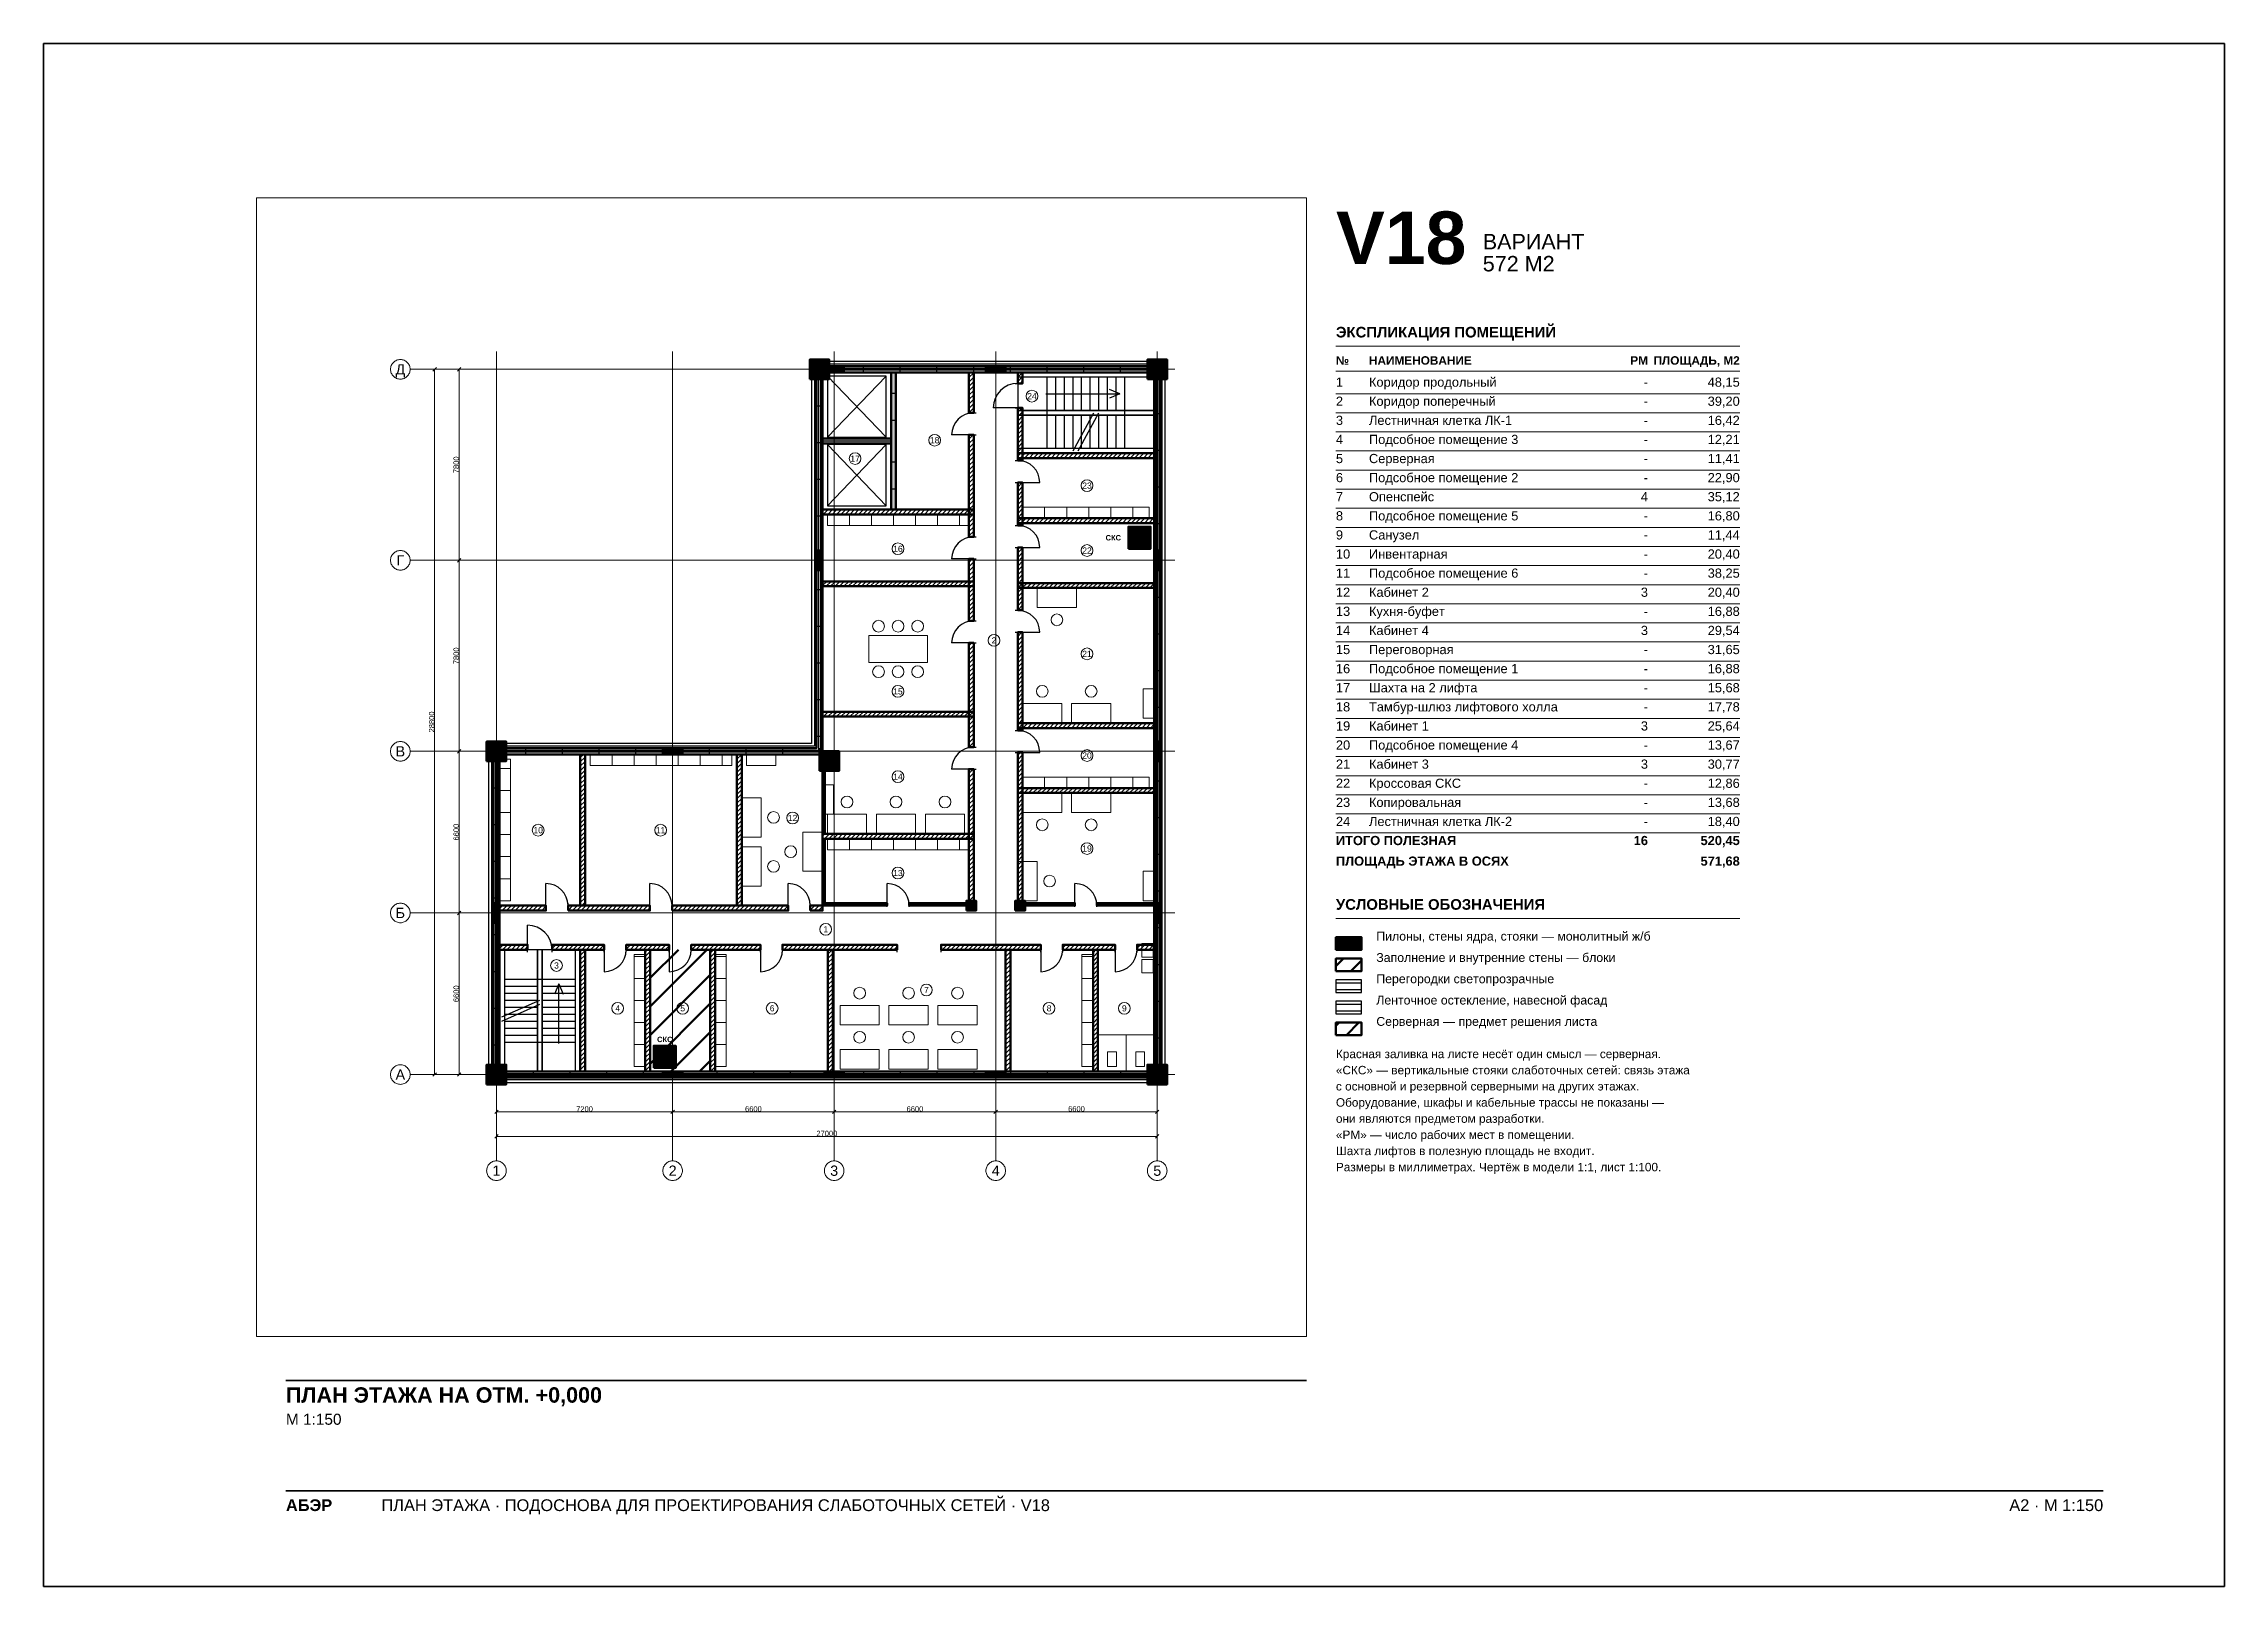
# Paper-space layout 'A2-1-100' of a CAD drawing. Header units: millimetres. Extents: x 0 to 594, y 0 to 420.
# The model-space entities are those that its viewports show. They can reach past a viewport. Long polylines and large blocks are cut down to what shows.
import ezdxf
from ezdxf.enums import TextEntityAlignment as Align

# ---------------------------------------------------------------- set-up
doc = ezdxf.new("R2010")
doc.units = ezdxf.units.MM
doc.linetypes.add('CENTER2', pattern=[2.541, 1.587, -0.318, 0.318, -0.318])
for name, color, linetype, lineweight in [('A-ANNO-LEGEND', 7, 'CONTINUOUS', 18), ('A-ANNO-NOTES', 8, 'CONTINUOUS', 13), ('A-ANNO-ROOM', 7, 'CONTINUOUS', 18), ('A-ANNO-TABLE', 7, 'CONTINUOUS', 18), ('A-DIMS', 8, 'CONTINUOUS', 13), ('A-DOOR', 3, 'CONTINUOUS', 25), ('A-ELEV', 7, 'CONTINUOUS', 25), ('A-FACADE-PANEL', 8, 'CONTINUOUS', 25), ('A-FURN', 8, 'CONTINUOUS', 18), ('A-GLAZ-RIBBON', 5, 'CONTINUOUS', 25), ('A-GRID', 8, 'CENTER2', 13), ('A-HATCH', 9, 'CONTINUOUS', 9), ('A-OUTLINE', 7, 'CONTINUOUS', 50), ('A-SANI', 8, 'CONTINUOUS', 18), ('A-STAIR', 7, 'CONTINUOUS', 25), ('A-TITLE', 7, 'CONTINUOUS', 35), ('A-VIEWPORT', 8, 'CONTINUOUS', 9), ('A-WALL-BLOCK', 9, 'CONTINUOUS', 50), ('A-WALL-GLASS', 4, 'CONTINUOUS', 25), ('A-WALL-RC', 7, 'CONTINUOUS', 50), ('E-SCS-RISER', 1, 'CONTINUOUS', 50), ('E-SERVER-ROOM', 1, 'CONTINUOUS', 50)]:
    doc.layers.add(name, color=color, linetype=linetype, lineweight=lineweight)
doc.styles.add('Arial', font='arial.ttf')
doc.styles.add('Arial-Bold', font='arialbd.ttf')
doc.styles.get("Standard").update_dxf_attribs({"font": 'arial.ttf'})

psp = doc.layouts.new('A2-1-100')

# ---------------------------------------------------------------- texts
at = {"layer": 'A-ANNO-LEGEND'}
for s, height, style, p in [('УСЛОВНЫЕ ОБОЗНАЧЕНИЯ', 2.9, 'Arial-Bold', (352, 184.2)), ('Пилоны, стены ядра, стояки — монолитный ж/б', 2.4, 'Arial', (363, 175.8)), ('Заполнение и внутренние стены — блоки', 2.4, 'Arial', (363, 170)), ('Перегородки светопрозрачные', 2.4, 'Arial', (363, 164.2)), ('Ленточное остекление, навесной фасад', 2.4, 'Arial', (363, 158.4)), ('Серверная — предмет решения листа', 2.4, 'Arial', (363, 152.6))]:
    psp.add_text(s, height=height, dxfattribs=dict(at, style=style)).set_placement(p)
at = {"layer": 'A-ANNO-NOTES', "style": 'Arial'}
for s, p in [('Красная заливка на листе несёт один смысл — серверная.', (352, 143.8)), ('«СКС» — вертикальные стояки слаботочных сетей: связь этажа', (352, 139.4)), ('с основной и резервной серверными на других этажах.', (352, 135)), ('Оборудование, шкафы и кабельные трассы не показаны —', (352, 130.6)), ('они являются предметом разработки.', (352, 126.2)), ('«РМ» — число рабочих мест в помещении.', (352, 121.8)), ('Шахта лифтов в полезную площадь не входит.', (352, 117.4)), ('Размеры в миллиметрах. Чертёж в модели 1:1, лист 1:100.', (352, 113))]:
    psp.add_text(s, height=2.3, dxfattribs=at).set_placement(p)
at = {"layer": 'A-ANNO-TABLE'}
for s, height, style, p in [('ЭКСПЛИКАЦИЯ ПОМЕЩЕНИЙ', 2.9, 'Arial-Bold', (352, 340)), ('№', 2.3, 'Arial-Bold', (352, 332.6)), ('НАИМЕНОВАНИЕ', 2.3, 'Arial-Bold', (361, 332.6)), ('1', 2.5, 'Arial', (352, 326.6)), ('Коридор продольный', 2.5, 'Arial', (361, 326.6)), ('2', 2.5, 'Arial', (352, 321.4)), ('Коридор поперечный', 2.5, 'Arial', (361, 321.4)), ('3', 2.5, 'Arial', (352, 316.2)), ('Лестничная клетка ЛК-1', 2.5, 'Arial', (361, 316.2)), ('4', 2.5, 'Arial', (352, 311)), ('Подсобное помещение 3', 2.5, 'Arial', (361, 311)), ('5', 2.5, 'Arial', (352, 305.8)), ('6', 2.5, 'Arial', (352, 300.6)), ('Серверная', 2.5, 'Arial', (361, 305.8)), ('Подсобное помещение 2', 2.5, 'Arial', (361, 300.6)), ('7', 2.5, 'Arial', (352, 295.4)), ('Опенспейс', 2.5, 'Arial', (361, 295.4)), ('8', 2.5, 'Arial', (352, 290.2)), ('Подсобное помещение 5', 2.5, 'Arial', (361, 290.2)), ('9', 2.5, 'Arial', (352, 285)), ('Санузел', 2.5, 'Arial', (361, 285)), ('10', 2.5, 'Arial', (352, 279.8)), ('Инвентарная', 2.5, 'Arial', (361, 279.8)), ('11', 2.5, 'Arial', (352, 274.6)), ('Подсобное помещение 6', 2.5, 'Arial', (361, 274.6)), ('12', 2.5, 'Arial', (352, 269.4)), ('Кабинет 2', 2.5, 'Arial', (361, 269.4)), ('13', 2.5, 'Arial', (352, 264.2)), ('14', 2.5, 'Arial', (352, 259)), ('Кухня-буфет', 2.5, 'Arial', (361, 264.2)), ('Кабинет 4', 2.5, 'Arial', (361, 259)), ('15', 2.5, 'Arial', (352, 253.8)), ('Переговорная', 2.5, 'Arial', (361, 253.8)), ('16', 2.5, 'Arial', (352, 248.6)), ('Подсобное помещение 1', 2.5, 'Arial', (361, 248.6)), ('17', 2.5, 'Arial', (352, 243.4)), ('Шахта на 2 лифта', 2.5, 'Arial', (361, 243.4)), ('18', 2.5, 'Arial', (352, 238.2)), ('Тамбур-шлюз лифтового холла', 2.5, 'Arial', (361, 238.2)), ('19', 2.5, 'Arial', (352, 233)), ('Кабинет 1', 2.5, 'Arial', (361, 233)), ('20', 2.5, 'Arial', (352, 227.8)), ('Подсобное помещение 4', 2.5, 'Arial', (361, 227.8)), ('21', 2.5, 'Arial', (352, 222.6)), ('22', 2.5, 'Arial', (352, 217.4)), ('Кабинет 3', 2.5, 'Arial', (361, 222.6)), ('Кроссовая СКС', 2.5, 'Arial', (361, 217.4)), ('23', 2.5, 'Arial', (352, 212.2)), ('Копировальная', 2.5, 'Arial', (361, 212.2)), ('24', 2.5, 'Arial', (352, 207)), ('Лестничная клетка ЛК-2', 2.5, 'Arial', (361, 207)), ('ИТОГО ПОЛЕЗНАЯ', 2.5, 'Arial-Bold', (352, 201.8)), ('ПЛОЩАДЬ ЭТАЖА В ОСЯХ', 2.5, 'Arial-Bold', (352, 196.2))]:
    psp.add_text(s, height=height, dxfattribs=dict(at, style=style)).set_placement(p)
for s, height, style, p in [('РМ', 2.3, 'Arial-Bold', (437, 332.6)), ('ПЛОЩАДЬ, М2', 2.3, 'Arial-Bold', (462, 332.6)), ('-', 2.5, 'Arial', (437, 326.6)), ('48,15', 2.5, 'Arial', (462, 326.6)), ('-', 2.5, 'Arial', (437, 321.4)), ('39,20', 2.5, 'Arial', (462, 321.4)), ('-', 2.5, 'Arial', (437, 316.2)), ('16,42', 2.5, 'Arial', (462, 316.2)), ('-', 2.5, 'Arial', (437, 311)), ('12,21', 2.5, 'Arial', (462, 311)), ('-', 2.5, 'Arial', (437, 305.8)), ('22,90', 2.5, 'Arial', (462, 300.6)), ('11,41', 2.5, 'Arial', (462, 305.8)), ('4', 2.5, 'Arial', (437, 295.4)), ('-', 2.5, 'Arial', (437, 300.6)), ('35,12', 2.5, 'Arial', (462, 295.4)), ('-', 2.5, 'Arial', (437, 290.2)), ('16,80', 2.5, 'Arial', (462, 290.2)), ('-', 2.5, 'Arial', (437, 285)), ('11,44', 2.5, 'Arial', (462, 285)), ('-', 2.5, 'Arial', (437, 279.8)), ('20,40', 2.5, 'Arial', (462, 279.8)), ('-', 2.5, 'Arial', (437, 274.6)), ('38,25', 2.5, 'Arial', (462, 274.6)), ('3', 2.5, 'Arial', (437, 269.4)), ('20,40', 2.5, 'Arial', (462, 269.4)), ('3', 2.5, 'Arial', (437, 259)), ('-', 2.5, 'Arial', (437, 264.2)), ('29,54', 2.5, 'Arial', (462, 259)), ('16,88', 2.5, 'Arial', (462, 264.2)), ('31,65', 2.5, 'Arial', (462, 253.8)), ('-', 2.5, 'Arial', (437, 253.8)), ('-', 2.5, 'Arial', (437, 248.6)), ('16,88', 2.5, 'Arial', (462, 248.6)), ('-', 2.5, 'Arial', (437, 243.4)), ('15,68', 2.5, 'Arial', (462, 243.4)), ('-', 2.5, 'Arial', (437, 238.2)), ('17,78', 2.5, 'Arial', (462, 238.2)), ('3', 2.5, 'Arial', (437, 233)), ('25,64', 2.5, 'Arial', (462, 233)), ('-', 2.5, 'Arial', (437, 227.8)), ('13,67', 2.5, 'Arial', (462, 227.8)), ('3', 2.5, 'Arial', (437, 222.6)), ('30,77', 2.5, 'Arial', (462, 222.6)), ('12,86', 2.5, 'Arial', (462, 217.4)), ('-', 2.5, 'Arial', (437, 217.4)), ('13,68', 2.5, 'Arial', (462, 212.2)), ('-', 2.5, 'Arial', (437, 212.2)), ('-', 2.5, 'Arial', (437, 207)), ('18,40', 2.5, 'Arial', (462, 207)), ('16', 2.5, 'Arial-Bold', (437, 201.8)), ('520,45', 2.5, 'Arial-Bold', (462, 201.8)), ('571,68', 2.5, 'Arial-Bold', (462, 196.2))]:
    psp.add_text(s, height=height, dxfattribs=dict(at, style=style)).set_placement(p, align=Align.RIGHT)
at = {"layer": 'A-TITLE'}
for s, height, style, p in [('V18', 14.3, 'Arial-Bold', (352, 360)), ('ВАРИАНТ', 4.2, 'Arial', (392, 364)), ('572 М2', 4.2, 'Arial', (392, 358)), ('ПЛАН ЭТАЖА НА ОТМ. +0,000', 4.2, 'Arial-Bold', (66, 50)), ('М 1:150', 3, 'Arial', (66, 44)), ('ПЛАН ЭТАЖА · ПОДОСНОВА ДЛЯ ПРОЕКТИРОВАНИЯ СЛАБОТОЧНЫХ СЕТЕЙ · V18', 3.2, 'Arial', (92, 20.5)), ('АБЭР', 3.2, 'Arial-Bold', (66, 20.5))]:
    psp.add_text(s, height=height, dxfattribs=dict(at, style=style)).set_placement(p)
at = {"layer": 'A-TITLE', "style": 'Arial'}
psp.add_text('A2 · М 1:150', height=3.2, dxfattribs=at).set_placement((561, 20.5), align=Align.RIGHT)

msp = doc.modelspace()

# ---------------------------------------------------------------- texts
at = {"layer": 'A-ANNO-ROOM'}
for s, p in [('24', (21880, 27705)), ('18', (17905, 25905)), ('17', (14655, 25155)), ('23', (24130, 24052)), ('16', (16405, 21472)), ('22', (24130, 21400)), ('2', (20330, 17730)), ('21', (24130, 17181)), ('15', (16405, 15647)), ('20', (24130, 13029)), ('14', (16405, 12163)), ('10', (1705, 9980)), ('11', (6708, 9980)), ('12', (12102, 10480)), ('19', (24130, 9230)), ('13', (16405, 8230)), ('1', (13455, 5930)), ('3', (2455, 4455)), ('7', (17570, 3455)), ('4', (4955, 2705)), ('5', (7610, 2705)), ('6', (11266, 2705)), ('8', (22579, 2705)), ('9', (25655, 2705))]:
    msp.add_text(s, height=250, dxfattribs=at).set_placement(p, align=Align.MIDDLE_CENTER)
at = {"layer": 'A-DIMS'}
for s, p in [('7800', (-1645, 24900)), ('7800', (-1645, 17100)), ('28800', (-2645, 14400)), ('6600', (-1645, 9900)), ('6600', (-1645, 3300))]:
    msp.add_text(s, height=220, rotation=90, dxfattribs=at).set_placement(p, align=Align.MIDDLE_CENTER)
for s, p in [('7200', (3600, -1405)), ('6600', (10500, -1405)), ('6600', (17100, -1405)), ('6600', (23700, -1405)), ('27000', (13500, -2405))]:
    msp.add_text(s, height=220, dxfattribs=at).set_placement(p, align=Align.MIDDLE_CENTER)
at = {"layer": 'A-GRID'}
for s, p in [('Д', (-3925, 28800)), ('Г', (-3925, 21000)), ('В', (-3925, 13200)), ('Б', (-3925, 6600)), ('А', (-3925, 0)), ('1', (0, -3925)), ('2', (7200, -3925)), ('3', (13800, -3925)), ('4', (20400, -3925)), ('5', (27000, -3925))]:
    msp.add_text(s, height=420, dxfattribs=at).set_placement(p, align=Align.MIDDLE_CENTER)
at = {"layer": 'E-SCS-RISER', "style": 'Arial-Bold'}
for p in [(25205, 21922), (6880, 1435)]:
    msp.add_text('СКС', height=220, dxfattribs=at).set_placement(p, align=Align.MIDDLE_CENTER)

# ---------------------------------------------------------------- hatches: boundary and pattern name
at = {"layer": 'A-HATCH'}
h = msp.add_hatch(dxfattribs=at)
h.set_pattern_fill('ANSI31', scale=40)
h.paths.add_polyline_path([(19300, 27025), (19500, 27025), (19500, 28675), (19500, 28675), (19300, 28675), (19300, 28675)])
h = msp.add_hatch(dxfattribs=at)
h.set_pattern_fill('ANSI31', scale=40)
h.paths.add_polyline_path([(21300, 28225), (21500, 28225), (21500, 28675), (21500, 28675), (21300, 28675), (21300, 28675)])
h = msp.add_hatch(dxfattribs=at)
h.set_pattern_fill('ANSI31', scale=40)
h.paths.add_polyline_path([(21300, 25075), (21500, 25075), (21500, 27225), (21300, 27225)])
h = msp.add_hatch(dxfattribs=at)
h.set_pattern_fill('ANSI31', scale=40)
h.paths.add_polyline_path([(19300, 21958), (19500, 21958), (19500, 26125), (19300, 26125)])
h = msp.add_hatch(dxfattribs=at)
h.set_pattern_fill('ANSI31', scale=40)
h.paths.add_polyline_path([(21300, 25175), (26875, 25175), (26875, 25175), (26875, 25375), (26875, 25375), (21300, 25375)])
h = msp.add_hatch(dxfattribs=at)
h.set_pattern_fill('ANSI31', scale=40)
h.paths.add_polyline_path([(21300, 22422), (21500, 22422), (21500, 24175), (21300, 24175)])
h = msp.add_hatch(dxfattribs=at)
h.set_pattern_fill('ANSI31', scale=40)
h.paths.add_polyline_path([(13325, 22875), (13325, 22875), (19500, 22875), (19500, 23075), (13325, 23075), (13325, 23075)])
h = msp.add_hatch(dxfattribs=at)
h.set_pattern_fill('ANSI31', scale=40)
h.paths.add_polyline_path([(21300, 22522), (26875, 22522), (26875, 22522), (26875, 22722), (26875, 22722), (21300, 22722)])
h = msp.add_hatch(dxfattribs=at)
h.set_pattern_fill('ANSI31', scale=40)
h.paths.add_polyline_path([(21300, 18960), (21500, 18960), (21500, 21522), (21300, 21522)])
h = msp.add_hatch(dxfattribs=at)
h.set_pattern_fill('ANSI31', scale=40)
h.paths.add_polyline_path([(19300, 18530), (19500, 18530), (19500, 21058), (19300, 21058)])
h = msp.add_hatch(dxfattribs=at)
h.set_pattern_fill('ANSI31', scale=40)
h.paths.add_polyline_path([(13325, 19942), (13325, 19942), (19500, 19942), (19500, 20142), (13325, 20142), (13325, 20142)])
h = msp.add_hatch(dxfattribs=at)
h.set_pattern_fill('ANSI31', scale=40)
h.paths.add_polyline_path([(21300, 19870), (26875, 19870), (26875, 19870), (26875, 20070), (26875, 20070), (21300, 20070)])
h = msp.add_hatch(dxfattribs=at)
h.set_pattern_fill('ANSI31', scale=40)
h.paths.add_polyline_path([(21300, 14051), (21500, 14051), (21500, 18060), (21300, 18060)])
h = msp.add_hatch(dxfattribs=at)
h.set_pattern_fill('ANSI31', scale=40)
h.paths.add_polyline_path([(19300, 13375), (19500, 13375), (19500, 17630), (19300, 17630)])
h = msp.add_hatch(dxfattribs=at)
h.set_pattern_fill('ANSI31', scale=40)
h.paths.add_polyline_path([(13325, 14617), (13325, 14617), (19500, 14617), (19500, 14817), (13325, 14817), (13325, 14817)])
h = msp.add_hatch(dxfattribs=at)
h.set_pattern_fill('ANSI31', scale=40)
h.paths.add_polyline_path([(21300, 14151), (26875, 14151), (26875, 14151), (26875, 14351), (26875, 14351), (21300, 14351)])
h = msp.add_hatch(dxfattribs=at)
h.set_pattern_fill('ANSI31', scale=40)
h.paths.add_polyline_path([(3428, 6900), (3628, 6900), (3628, 13075), (3628, 13075), (3428, 13075), (3428, 13075)])
h = msp.add_hatch(dxfattribs=at)
h.set_pattern_fill('ANSI31', scale=40)
h.paths.add_polyline_path([(9822, 6900), (10022, 6900), (10022, 13075), (10022, 13075), (9822, 13075), (9822, 13075)])
h = msp.add_hatch(dxfattribs=at)
h.set_pattern_fill('ANSI31', scale=40)
h.paths.add_polyline_path([(13325, 9833), (13425, 9833), (13425, 13075), (13425, 13075), (13325, 13075), (13325, 13075)])
h = msp.add_hatch(dxfattribs=at)
h.set_pattern_fill('ANSI31', scale=40)
h.paths.add_polyline_path([(19300, 6900), (19500, 6900), (19500, 12475), (19300, 12475)])
h = msp.add_hatch(dxfattribs=at)
h.set_pattern_fill('ANSI31', scale=40)
h.paths.add_polyline_path([(21300, 6900), (21500, 6900), (21500, 13151), (21300, 13151)])
h = msp.add_hatch(dxfattribs=at)
h.set_pattern_fill('ANSI31', scale=40)
h.paths.add_polyline_path([(21300, 11499), (26875, 11499), (26875, 11499), (26875, 11699), (26875, 11699), (21300, 11699)])
h = msp.add_hatch(dxfattribs=at)
h.set_pattern_fill('ANSI31', scale=40)
h.paths.add_polyline_path([(13325, 9633), (19500, 9633), (19500, 9833), (13325, 9833)])
h = msp.add_hatch(dxfattribs=at)
h.set_pattern_fill('ANSI31', scale=40)
h.paths.add_polyline_path([(13325, 7000), (13425, 7000), (13425, 9633), (13325, 9633)])
h = msp.add_hatch(dxfattribs=at)
h.set_pattern_fill('ANSI31', scale=40)
h.paths.add_polyline_path([(125, 6700), (125, 6700), (2026, 6700), (2026, 6900), (125, 6900), (125, 6900)])
h = msp.add_hatch(dxfattribs=at)
h.set_pattern_fill('ANSI31', scale=40)
h.paths.add_polyline_path([(2926, 6700), (6275, 6700), (6275, 6900), (2926, 6900)])
h = msp.add_hatch(dxfattribs=at)
h.set_pattern_fill('ANSI31', scale=40)
h.paths.add_polyline_path([(7175, 6700), (11924, 6700), (11924, 6900), (7175, 6900)])
h = msp.add_hatch(dxfattribs=at)
h.set_pattern_fill('ANSI31', scale=40)
h.paths.add_polyline_path([(12824, 6700), (13325, 6700), (13325, 6900), (12824, 6900)])
h = msp.add_hatch(dxfattribs=at)
h.set_pattern_fill('ANSI31', scale=40)
h.paths.add_polyline_path([(13325, 6900), (15962, 6900), (15962, 7000), (13325, 7000)])
h = msp.add_hatch(dxfattribs=at)
h.set_pattern_fill('ANSI31', scale=40)
h.paths.add_polyline_path([(16862, 6900), (19300, 6900), (19300, 7000), (16862, 7000)])
h = msp.add_hatch(dxfattribs=at)
h.set_pattern_fill('ANSI31', scale=40)
h.paths.add_polyline_path([(21500, 6900), (23638, 6900), (23638, 7000), (21500, 7000)])
h = msp.add_hatch(dxfattribs=at)
h.set_pattern_fill('ANSI31', scale=40)
h.paths.add_polyline_path([(24538, 6900), (26875, 6900), (26875, 6900), (26875, 7000), (26875, 7000), (24538, 7000)])
h = msp.add_hatch(dxfattribs=at)
h.set_pattern_fill('ANSI31', scale=40)
h.paths.add_polyline_path([(125, 5100), (125, 5100), (1275, 5100), (1275, 5300), (125, 5300), (125, 5300)])
h = msp.add_hatch(dxfattribs=at)
h.set_pattern_fill('ANSI31', scale=40)
h.paths.add_polyline_path([(2275, 5100), (4402, 5100), (4402, 5300), (2275, 5300)])
h = msp.add_hatch(dxfattribs=at)
h.set_pattern_fill('ANSI31', scale=40)
h.paths.add_polyline_path([(3425, 125), (3625, 125), (3625, 125), (3625, 5100), (3425, 5100), (3425, 125)])
h = msp.add_hatch(dxfattribs=at)
h.set_pattern_fill('ANSI31', scale=40)
h.paths.add_polyline_path([(5302, 5100), (7058, 5100), (7058, 5300), (5302, 5300)])
h = msp.add_hatch(dxfattribs=at)
h.set_pattern_fill('ANSI31', scale=40)
h.paths.add_polyline_path([(6080, 125), (6280, 125), (6280, 125), (6280, 5100), (6080, 5100), (6080, 125)])
h = msp.add_hatch(dxfattribs=at)
h.set_pattern_fill('ANSI31', scale=40)
h.paths.add_polyline_path([(7958, 5100), (10788, 5100), (10788, 5300), (7958, 5300)])
h = msp.add_hatch(dxfattribs=at)
h.set_pattern_fill('ANSI31', scale=40)
h.paths.add_polyline_path([(8736, 125), (8936, 125), (8936, 125), (8936, 5100), (8736, 5100), (8736, 125)])
h = msp.add_hatch(dxfattribs=at)
h.set_pattern_fill('ANSI31', scale=40)
h.paths.add_polyline_path([(11688, 5100), (16370, 5100), (16370, 5300), (11688, 5300)])
h = msp.add_hatch(dxfattribs=at)
h.set_pattern_fill('ANSI31', scale=40)
h.paths.add_polyline_path([(13540, 125), (13740, 125), (13740, 125), (13740, 5100), (13540, 5100), (13540, 125)])
h = msp.add_hatch(dxfattribs=at)
h.set_pattern_fill('ANSI31', scale=40)
h.paths.add_polyline_path([(18170, 5100), (22237, 5100), (22237, 5300), (18170, 5300)])
h = msp.add_hatch(dxfattribs=at)
h.set_pattern_fill('ANSI31', scale=40)
h.paths.add_polyline_path([(20799, 125), (20999, 125), (20999, 125), (20999, 5100), (20799, 5100), (20799, 125)])
h = msp.add_hatch(dxfattribs=at)
h.set_pattern_fill('ANSI31', scale=40)
h.paths.add_polyline_path([(23137, 5100), (25275, 5100), (25275, 5300), (23137, 5300)])
h = msp.add_hatch(dxfattribs=at)
h.set_pattern_fill('ANSI31', scale=40)
h.paths.add_polyline_path([(24375, 125), (24575, 125), (24575, 125), (24575, 5100), (24375, 5100), (24375, 125)])
h = msp.add_hatch(dxfattribs=at)
h.set_pattern_fill('ANSI31', scale=40)
h.paths.add_polyline_path([(26175, 5100), (26875, 5100), (26875, 5100), (26875, 5300), (26875, 5300), (26175, 5300)])
at = {"layer": 'A-WALL-RC'}
h = msp.add_hatch(color=7, dxfattribs=at)
h.dxf.hatch_style = 1
h.paths.add_polyline_path([(12800, 28400), (13600, 28400), (13600, 29200), (12800, 29200)])
h = msp.add_hatch(color=7, dxfattribs=at)
h.dxf.hatch_style = 1
h.paths.add_polyline_path([(13400, 28675), (14200, 28675), (14200, 28925), (13400, 28925)])
h = msp.add_hatch(color=7, dxfattribs=at)
h.dxf.hatch_style = 1
h.paths.add_polyline_path([(16125, 23075), (16325, 23075), (16325, 28675), (16325, 28675), (16125, 28675), (16125, 28675)])
h = msp.add_hatch(color=7, dxfattribs=at)
h.dxf.hatch_style = 1
h.paths.add_polyline_path([(20000, 28675), (20800, 28675), (20800, 28925), (20000, 28925)])
h = msp.add_hatch(color=7, dxfattribs=at)
h.dxf.hatch_style = 1
h.paths.add_polyline_path([(26600, 28400), (27400, 28400), (27400, 29200), (26600, 29200)])
h = msp.add_hatch(color=7, dxfattribs=at)
h.dxf.hatch_style = 1
h.paths.add_polyline_path([(13325, 25775), (13325, 25775), (16125, 25775), (16125, 25975), (13325, 25975), (13325, 25975)])
h = msp.add_hatch(color=7, dxfattribs=at)
h.dxf.hatch_style = 1
h.paths.add_polyline_path([(13075, 20600), (13325, 20600), (13325, 21400), (13075, 21400)])
h = msp.add_hatch(color=7, dxfattribs=at)
h.dxf.hatch_style = 1
h.paths.add_polyline_path([(26875, 20600), (27125, 20600), (27125, 21400), (26875, 21400)])
h = msp.add_hatch(color=7, dxfattribs=at)
h.dxf.hatch_style = 1
h.paths.add_polyline_path([(-400, 12800), (400, 12800), (400, 13600), (-400, 13600)])
h = msp.add_hatch(color=7, dxfattribs=at)
h.dxf.hatch_style = 1
h.paths.add_polyline_path([(26875, 12800), (27125, 12800), (27125, 13600), (26875, 13600)])
h = msp.add_hatch(color=7, dxfattribs=at)
h.dxf.hatch_style = 1
h.paths.add_polyline_path([(6800, 13075), (7600, 13075), (7600, 13325), (6800, 13325)])
h = msp.add_hatch(color=7, dxfattribs=at)
h.dxf.hatch_style = 1
h.paths.add_polyline_path([(13200, 12400), (14000, 12400), (14000, 13200), (13200, 13200)])
h = msp.add_hatch(color=7, dxfattribs=at)
h.dxf.hatch_style = 1
h.paths.add_polyline_path([(-125, 6200), (125, 6200), (125, 7000), (-125, 7000)])
h = msp.add_hatch(color=7, dxfattribs=at)
h.dxf.hatch_style = 1
h.paths.add_polyline_path([(19200, 6700), (19600, 6700), (19600, 7100), (19200, 7100)])
h = msp.add_hatch(color=7, dxfattribs=at)
h.dxf.hatch_style = 1
h.paths.add_polyline_path([(21200, 6700), (21600, 6700), (21600, 7100), (21200, 7100)])
h = msp.add_hatch(color=7, dxfattribs=at)
h.dxf.hatch_style = 1
h.paths.add_polyline_path([(26875, 6200), (27125, 6200), (27125, 7000), (26875, 7000)])
h = msp.add_hatch(color=7, dxfattribs=at)
h.dxf.hatch_style = 1
h.paths.add_polyline_path([(-400, -400), (400, -400), (400, 400), (-400, 400)])
h = msp.add_hatch(color=7, dxfattribs=at)
h.dxf.hatch_style = 1
h.paths.add_polyline_path([(6800, -125), (7600, -125), (7600, 125), (6800, 125)])
h = msp.add_hatch(color=7, dxfattribs=at)
h.dxf.hatch_style = 1
h.paths.add_polyline_path([(13400, -125), (14200, -125), (14200, 125), (13400, 125)])
h = msp.add_hatch(color=7, dxfattribs=at)
h.dxf.hatch_style = 1
h.paths.add_polyline_path([(20000, -125), (20800, -125), (20800, 125), (20000, 125)])
h = msp.add_hatch(color=7, dxfattribs=at)
h.dxf.hatch_style = 1
h.paths.add_polyline_path([(26600, -400), (27400, -400), (27400, 400), (26600, 400)])
at = {"layer": 'E-SCS-RISER'}
h = msp.add_hatch(color=7, dxfattribs=at)
h.dxf.hatch_style = 1
h.paths.add_polyline_path([(25825, 21472), (26725, 21472), (26725, 22372), (25825, 22372)])
h = msp.add_hatch(color=7, dxfattribs=at)
h.dxf.hatch_style = 1
h.paths.add_polyline_path([(6430, 275), (7330, 275), (7330, 1175), (6430, 1175)])
at = {"layer": 'E-SERVER-ROOM'}
h = msp.add_hatch(dxfattribs=at)
h.set_pattern_fill('ANSI31', scale=260)
h.paths.add_polyline_path([(6280, 125), (8736, 125), (8736, 5100), (6280, 5100)])

# ---------------------------------------------------------------- linework, layer by layer
at = {"layer": 'A-ANNO-ROOM'}
for centre in [(21880, 27705), (17905, 25905), (14655, 25155), (24130, 24052), (16405, 21472), (24130, 21400), (20330, 17730), (24130, 17181), (16405, 15647), (24130, 13029), (16405, 12163), (12102, 10480), (1705, 9980), (6708, 9980), (24130, 9230), (16405, 8230), (13455, 5930), (2455, 4455), (17570, 3455), (4955, 2705), (7610, 2705), (11266, 2705), (22579, 2705), (25655, 2705)]:
    msp.add_circle(centre, 240, dxfattribs=at)
at = {"layer": 'A-DIMS'}
for p, q in [((-2596, 28729), (-2454, 28871)), ((-2525, 0), (-2525, 28800)), ((-1596, 28729), (-1454, 28871)), ((-1525, 21000), (-1525, 28800)), ((-1596, 20929), (-1454, 21071)), ((-1596, 20929), (-1454, 21071)), ((-1525, 13200), (-1525, 21000)), ((-1596, 13129), (-1454, 13271)), ((-1596, 13129), (-1454, 13271)), ((-1525, 6600), (-1525, 13200)), ((-1596, 6529), (-1454, 6671)), ((-1596, 6529), (-1454, 6671)), ((-1525, 0), (-1525, 6600)), ((-2596, -71), (-2454, 71)), ((-1596, -71), (-1454, 71)), ((-71, -1596), (71, -1454)), ((0, -1525), (7200, -1525)), ((7129, -1596), (7271, -1454)), ((7129, -1596), (7271, -1454)), ((7200, -1525), (13800, -1525)), ((13729, -1596), (13871, -1454)), ((13729, -1596), (13871, -1454)), ((13800, -1525), (20400, -1525)), ((20329, -1596), (20471, -1454)), ((20329, -1596), (20471, -1454)), ((20400, -1525), (27000, -1525)), ((26929, -1596), (27071, -1454)), ((-71, -2596), (71, -2454)), ((0, -2525), (27000, -2525)), ((26929, -2596), (27071, -2454))]:
    msp.add_line(p, q, dxfattribs=at)
at = {"layer": 'A-DOOR'}
for p, q in [((16125, 27825), (16325, 27825)), ((21200, 28225), (21400, 28225)), ((19400, 27025), (19600, 27025)), ((21300, 27225), (20300, 27225)), ((21200, 27225), (21400, 27225)), ((16125, 26725), (16325, 26725)), ((19500, 26125), (18600, 26125)), ((19400, 26125), (19600, 26125)), ((16125, 25025), (16325, 25025)), ((21200, 25075), (21400, 25075)), ((21200, 24175), (21400, 24175)), ((21300, 24175), (22200, 24175)), ((16125, 23925), (16325, 23925)), ((21200, 22422), (21400, 22422)), ((19400, 21958), (19600, 21958)), ((21200, 21522), (21400, 21522)), ((21300, 21522), (22200, 21522)), ((19500, 21058), (18600, 21058)), ((19400, 21058), (19600, 21058)), ((21200, 18960), (21400, 18960)), ((19400, 18530), (19600, 18530)), ((21200, 18060), (21400, 18060)), ((21300, 18060), (22200, 18060)), ((19500, 17630), (18600, 17630)), ((19400, 17630), (19600, 17630)), ((19400, 13375), (19600, 13375)), ((21200, 14051), (21400, 14051)), ((19500, 12475), (18600, 12475)), ((19400, 12475), (19600, 12475)), ((21200, 13151), (21400, 13151)), ((21300, 13151), (22200, 13151)), ((2026, 6900), (2026, 7800)), ((6275, 6900), (6275, 7800)), ((11924, 6900), (11924, 7800)), ((15962, 6900), (15962, 7800)), ((23638, 6900), (23638, 7800)), ((2026, 6800), (2026, 7000)), ((2926, 6800), (2926, 7000)), ((6275, 6800), (6275, 7000)), ((7175, 6800), (7175, 7000)), ((11924, 6800), (11924, 7000)), ((12824, 6800), (12824, 7000)), ((15962, 6850), (15962, 6950)), ((16862, 6850), (16862, 6950)), ((23638, 6850), (23638, 6950)), ((24538, 6850), (24538, 6950)), ((1275, 5100), (1275, 6100)), ((1275, 5000), (1275, 5200)), ((2275, 5000), (2275, 5200)), ((4402, 5000), (4402, 5200)), ((4402, 5100), (4402, 4200)), ((5302, 5000), (5302, 5200)), ((7058, 5000), (7058, 5200)), ((7058, 5100), (7058, 4200)), ((7958, 5000), (7958, 5200)), ((10788, 5000), (10788, 5200)), ((10788, 5100), (10788, 4200)), ((11688, 5000), (11688, 5200)), ((16370, 5000), (16370, 5200)), ((18170, 5000), (18170, 5200)), ((22237, 5000), (22237, 5200)), ((22237, 5100), (22237, 4200)), ((23137, 5000), (23137, 5200)), ((25275, 5000), (25275, 5200)), ((25275, 5100), (25275, 4200)), ((26175, 5000), (26175, 5200))]:
    msp.add_line(p, q, dxfattribs=at)
for centre, radius, start, end in [((21300, 27225), 1000, 90, 180), ((19500, 26125), 900, 90, 180), ((21300, 24175), 900, 0, 90), ((21300, 21522), 900, 0, 90), ((19500, 21058), 900, 90, 180), ((21300, 18060), 900, 0, 90), ((19500, 17630), 900, 90, 180), ((19500, 12475), 900, 90, 180), ((21300, 13151), 900, 0, 90), ((2026, 6900), 900, 0, 90), ((6275, 6900), 900, 0, 90), ((11924, 6900), 900, 0, 90), ((15962, 6900), 900, 0, 90), ((23638, 6900), 900, 0, 90), ((1275, 5100), 1000, 0, 90), ((4402, 5100), 900, -90, 0), ((7058, 5100), 900, -90, 0), ((10788, 5100), 900, -90, 0), ((22237, 5100), 900, -90, 0), ((25275, 5100), 900, -90, 0)]:
    msp.add_arc(centre, radius, start, end, dxfattribs=at)
at = {"layer": 'A-ELEV'}
for p, q in [((13525, 26025), (15925, 28525)), ((13525, 28525), (15925, 26025)), ((13325, 25875), (16125, 25875)), ((13525, 23225), (15925, 25725)), ((13525, 25725), (15925, 23225))]:
    msp.add_line(p, q, dxfattribs=at)
for points in [[(13525, 26025), (15925, 26025), (15925, 28525), (13525, 28525)], [(13525, 23225), (15925, 23225), (15925, 25725), (13525, 25725)]]:
    msp.add_lwpolyline(points, close=True, dxfattribs=at)
at = {"layer": 'A-FACADE-PANEL'}
for points in [[(27325, 29125), (12875, 29125), (12875, 13525), (-325, 13525), (-325, -325), (27325, -325)], [(27205, 29005), (12995, 29005), (12995, 13405), (-205, 13405), (-205, -205), (27205, -205)]]:
    msp.add_lwpolyline(points, close=True, dxfattribs=at)
at = {"layer": 'A-FURN'}
for p, q in [((22400, 22722), (22400, 23172)), ((23300, 22722), (23300, 23172)), ((24200, 22722), (24200, 23172)), ((25100, 22722), (25100, 23172)), ((26000, 22722), (26000, 23172)), ((14425, 22425), (14425, 22875)), ((15325, 22425), (15325, 22875)), ((16225, 22425), (16225, 22875)), ((17125, 22425), (17125, 22875)), ((18025, 22425), (18025, 22875)), ((18925, 22425), (18925, 22875)), ((125, 12500), (575, 12500)), ((4728, 12625), (4728, 13075)), ((5628, 12625), (5628, 13075)), ((6528, 12625), (6528, 13075)), ((7428, 12625), (7428, 13075)), ((8328, 12625), (8328, 13075)), ((9228, 12625), (9228, 13075)), ((125, 11600), (575, 11600)), ((22400, 11699), (22400, 12149)), ((23300, 11699), (23300, 12149)), ((24200, 11699), (24200, 12149)), ((25100, 11699), (25100, 12149)), ((26000, 11699), (26000, 12149)), ((125, 10700), (575, 10700)), ((125, 9800), (575, 9800)), ((14425, 9183), (14425, 9633)), ((15325, 9183), (15325, 9633)), ((16225, 9183), (16225, 9633)), ((17125, 9183), (17125, 9633)), ((18025, 9183), (18025, 9633)), ((18925, 9183), (18925, 9633)), ((125, 8900), (575, 8900)), ((125, 8000), (575, 8000)), ((5630, 4825), (6080, 4825)), ((8936, 4825), (9386, 4825)), ((23925, 4825), (24375, 4825)), ((5630, 3925), (6080, 3925)), ((8936, 3925), (9386, 3925)), ((23925, 3925), (24375, 3925)), ((5630, 3025), (6080, 3025)), ((8936, 3025), (9386, 3025)), ((23925, 3025), (24375, 3025)), ((5630, 2125), (6080, 2125)), ((8936, 2125), (9386, 2125)), ((23925, 2125), (24375, 2125)), ((5630, 1225), (6080, 1225)), ((8936, 1225), (9386, 1225)), ((23925, 1225), (24375, 1225))]:
    msp.add_line(p, q, dxfattribs=at)
for points in [[(21500, 22722), (26675, 22722), (26675, 23172), (21500, 23172)], [(13525, 22425), (19300, 22425), (19300, 22875), (13525, 22875)], [(22100, 19070), (23700, 19070), (23700, 19870), (22100, 19870)], [(15212, 16830), (17612, 16830), (17612, 17930), (15212, 17930)], [(21500, 14351), (23100, 14351), (23100, 15151), (21500, 15151)], [(23500, 14351), (25100, 14351), (25100, 15151), (23500, 15151)], [(26425, 14551), (26875, 14551), (26875, 15751), (26425, 15751)], [(125, 7100), (575, 7100), (575, 12875), (125, 12875)], [(3828, 12625), (9622, 12625), (9622, 13075), (3828, 13075)], [(10222, 12625), (11422, 12625), (11422, 13075), (10222, 13075)], [(13325, 10633), (13775, 10633), (13775, 11833), (13325, 11833)], [(21500, 11699), (26675, 11699), (26675, 12149), (21500, 12149)], [(10022, 9700), (10822, 9700), (10822, 11300), (10022, 11300)], [(21500, 10699), (23100, 10699), (23100, 11499), (21500, 11499)], [(23500, 10699), (25100, 10699), (25100, 11499), (23500, 11499)], [(12525, 8300), (13325, 8300), (13325, 9900), (12525, 9900)], [(13525, 9833), (15125, 9833), (15125, 10633), (13525, 10633)], [(15525, 9833), (17125, 9833), (17125, 10633), (15525, 10633)], [(17525, 9833), (19125, 9833), (19125, 10633), (17525, 10633)], [(10022, 7700), (10822, 7700), (10822, 9300), (10022, 9300)], [(13525, 9183), (19300, 9183), (19300, 9633), (13525, 9633)], [(21300, 7100), (22100, 7100), (22100, 8700), (21300, 8700)], [(26425, 7100), (26875, 7100), (26875, 8300), (26425, 8300)], [(5630, 325), (6080, 325), (6080, 4900), (5630, 4900)], [(8936, 325), (9386, 325), (9386, 4900), (8936, 4900)], [(23925, 325), (24375, 325), (24375, 4900), (23925, 4900)], [(14040, 2025), (15640, 2025), (15640, 2825), (14040, 2825)], [(16040, 2025), (17640, 2025), (17640, 2825), (16040, 2825)], [(18040, 2025), (19640, 2025), (19640, 2825), (18040, 2825)], [(14040, 225), (15640, 225), (15640, 1025), (14040, 1025)], [(16040, 225), (17640, 225), (17640, 1025), (16040, 1025)], [(18040, 225), (19640, 225), (19640, 1025), (18040, 1025)]]:
    msp.add_lwpolyline(points, close=True, dxfattribs=at)
for centre in [(22900, 18570), (15612, 18310), (16412, 18310), (17212, 18310), (15612, 16450), (16412, 16450), (17212, 16450), (22300, 15651), (24300, 15651), (11322, 10500), (14325, 11133), (16325, 11133), (18325, 11133), (22300, 10199), (24300, 10199), (12025, 9100), (11322, 8500), (22600, 7900), (14840, 3325), (16840, 3325), (18840, 3325), (14840, 1525), (16840, 1525), (18840, 1525)]:
    msp.add_circle(centre, 240, dxfattribs=at)
at = {"layer": 'A-GLAZ-RIBBON'}
for p, q in [((13325, 28800), (13075, 28800)), ((13160, 28800), (13160, 13200)), ((27000, 28840), (13200, 28840)), ((27000, 28760), (13200, 28760)), ((13240, 28800), (13240, 13200)), ((13500, 28675), (13500, 28925)), ((15000, 28675), (15000, 28925)), ((16500, 28675), (16500, 28925)), ((18000, 28675), (18000, 28925)), ((19500, 28675), (19500, 28925)), ((21000, 28675), (21000, 28925)), ((22500, 28675), (22500, 28925)), ((24000, 28675), (24000, 28925)), ((25500, 28675), (25500, 28925)), ((26960, 0), (26960, 28800)), ((27000, 28675), (27000, 28925)), ((27040, 0), (27040, 28800)), ((26875, 28500), (27125, 28500)), ((13325, 27300), (13075, 27300)), ((26875, 27000), (27125, 27000)), ((13325, 25800), (13075, 25800)), ((26875, 25500), (27125, 25500)), ((13325, 24300), (13075, 24300)), ((26875, 24000), (27125, 24000)), ((13325, 22800), (13075, 22800)), ((26875, 22500), (27125, 22500)), ((13325, 21300), (13075, 21300)), ((26875, 21000), (27125, 21000)), ((13325, 19800), (13075, 19800)), ((26875, 19500), (27125, 19500)), ((13325, 18300), (13075, 18300)), ((26875, 18000), (27125, 18000)), ((13325, 16800), (13075, 16800)), ((26875, 16500), (27125, 16500)), ((13325, 15300), (13075, 15300)), ((26875, 15000), (27125, 15000)), ((13325, 13800), (13075, 13800)), ((26875, 13500), (27125, 13500)), ((125, 13200), (-125, 13200)), ((-40, 13200), (-40, 0)), ((13200, 13240), (0, 13240)), ((13200, 13160), (0, 13160)), ((40, 13200), (40, 0)), ((1200, 13075), (1200, 13325)), ((2700, 13075), (2700, 13325)), ((4200, 13075), (4200, 13325)), ((5700, 13075), (5700, 13325)), ((7200, 13075), (7200, 13325)), ((8700, 13075), (8700, 13325)), ((10200, 13075), (10200, 13325)), ((11700, 13075), (11700, 13325)), ((13200, 13075), (13200, 13325)), ((125, 11700), (-125, 11700)), ((26875, 12000), (27125, 12000)), ((125, 10200), (-125, 10200)), ((26875, 10500), (27125, 10500)), ((26875, 9000), (27125, 9000)), ((125, 8700), (-125, 8700)), ((125, 7200), (-125, 7200)), ((26875, 7500), (27125, 7500)), ((125, 5700), (-125, 5700)), ((26875, 6000), (27125, 6000)), ((26875, 4500), (27125, 4500)), ((125, 4200), (-125, 4200)), ((125, 2700), (-125, 2700)), ((26875, 3000), (27125, 3000)), ((125, 1200), (-125, 1200)), ((26875, 1500), (27125, 1500)), ((0, 125), (0, -125)), ((0, 40), (27000, 40)), ((1500, 125), (1500, -125)), ((3000, 125), (3000, -125)), ((4500, 125), (4500, -125)), ((6000, 125), (6000, -125)), ((7500, 125), (7500, -125)), ((9000, 125), (9000, -125)), ((10500, 125), (10500, -125)), ((12000, 125), (12000, -125)), ((13500, 125), (13500, -125)), ((15000, 125), (15000, -125)), ((16500, 125), (16500, -125)), ((18000, 125), (18000, -125)), ((19500, 125), (19500, -125)), ((21000, 125), (21000, -125)), ((22500, 125), (22500, -125)), ((24000, 125), (24000, -125)), ((25500, 125), (25500, -125)), ((26875, 0), (27125, 0)), ((27000, 125), (27000, -125)), ((0, -40), (27000, -40))]:
    msp.add_line(p, q, dxfattribs=at)
at = {"layer": 'A-GRID'}
for p, q in [((0, -3525), (0, 29525)), ((7200, -3525), (7200, 29525)), ((13800, -3525), (13800, 29525)), ((20400, -3525), (20400, 29525)), ((27000, -3525), (27000, 29525)), ((-3525, 28800), (27725, 28800)), ((-3525, 21000), (27725, 21000)), ((-3525, 13200), (27725, 13200)), ((-3525, 6600), (27725, 6600)), ((-3525, 0), (27725, 0))]:
    msp.add_line(p, q, dxfattribs=at)
for centre in [(-3925, 28800), (-3925, 21000), (-3925, 13200), (-3925, 6600), (-3925, 0), (0, -3925), (7200, -3925), (13800, -3925), (20400, -3925), (27000, -3925)]:
    msp.add_circle(centre, 400, dxfattribs=at)
at = {"layer": 'A-OUTLINE'}
for points in [[(27125, 28925), (13075, 28925), (13075, 13325), (-125, 13325), (-125, -125), (27125, -125)], [(26875, 28675), (13325, 28675), (13325, 13075), (125, 13075), (125, 125), (26875, 125)]]:
    msp.add_lwpolyline(points, close=True, dxfattribs=at)
at = {"layer": 'A-SANI'}
for points in [[(26375, 4800), (26835, 4800), (26835, 5350), (26375, 5350)], [(26375, 4150), (26835, 4150), (26835, 4700), (26375, 4700)], [(24575, 125), (25725, 125), (25725, 1625), (24575, 1625)], [(24970, 325), (25330, 325), (25330, 925), (24970, 925)], [(25725, 125), (26875, 125), (26875, 1625), (25725, 1625)], [(26120, 325), (26480, 325), (26480, 925), (26120, 925)]]:
    msp.add_lwpolyline(points, close=True, dxfattribs=at)
at = {"layer": 'A-STAIR'}
for p, q in [((22450, 27800), (25475, 27800)), ((22500, 25575), (22500, 28475)), ((22853, 27125), (22853, 28475)), ((23206, 27125), (23206, 28475)), ((23558, 27125), (23558, 28475)), ((23911, 27125), (23911, 28475)), ((24264, 27125), (24264, 28475)), ((24617, 27125), (24617, 28475)), ((24969, 27125), (24969, 28475)), ((25475, 27800), (25055, 27980)), ((25475, 27800), (25055, 27620)), ((25322, 27125), (25322, 28475)), ((25675, 27125), (25675, 28475)), ((25675, 25575), (25675, 28475)), ((22853, 25575), (22853, 26925)), ((23206, 25575), (23206, 26925)), ((23558, 25475), (24405, 27025)), ((23558, 25575), (23558, 26925)), ((23770, 25475), (24617, 27025)), ((23911, 25575), (23911, 26925)), ((24264, 25575), (24264, 26925)), ((24617, 25575), (24617, 26925)), ((24969, 25575), (24969, 26925)), ((25322, 25575), (25322, 26925)), ((25675, 25575), (25675, 26925)), ((325, 3900), (1675, 3900)), ((325, 3900), (3225, 3900)), ((325, 3614), (1675, 3614)), ((1875, 3900), (3225, 3900)), ((1875, 3614), (3225, 3614)), ((2550, 3700), (2370, 3280)), ((2550, 1275), (2550, 3700)), ((2550, 3700), (2730, 3280)), ((225, 2355), (1775, 3042)), ((225, 2183), (1775, 2870)), ((325, 3328), (1675, 3328)), ((325, 3042), (1675, 3042)), ((325, 2756), (1675, 2756)), ((1875, 3328), (3225, 3328)), ((1875, 3042), (3225, 3042)), ((1875, 2756), (3225, 2756)), ((325, 2469), (1675, 2469)), ((325, 2183), (1675, 2183)), ((325, 1897), (1675, 1897)), ((1875, 2469), (3225, 2469)), ((1875, 2183), (3225, 2183)), ((1875, 1897), (3225, 1897)), ((325, 1611), (1675, 1611)), ((325, 1325), (3225, 1325)), ((1875, 1611), (3225, 1611))]:
    msp.add_line(p, q, dxfattribs=at)
for points in [[(21300, 27125), (26875, 27125), (26875, 28475), (21300, 28475)], [(21300, 26925), (26875, 26925), (26875, 27125), (21300, 27125)], [(21300, 25575), (26875, 25575), (26875, 26925), (21300, 26925)], [(325, 125), (1675, 125), (1675, 5100), (325, 5100)], [(1675, 125), (1875, 125), (1875, 5100), (1675, 5100)], [(1875, 125), (3225, 125), (3225, 5100), (1875, 5100)]]:
    msp.add_lwpolyline(points, close=True, dxfattribs=at)
at = {"layer": 'A-WALL-BLOCK'}
for points in [[(19300, 27025), (19500, 27025), (19500, 28675), (19500, 28675), (19300, 28675), (19300, 28675)], [(21300, 28225), (21500, 28225), (21500, 28675), (21500, 28675), (21300, 28675), (21300, 28675)], [(21300, 25075), (21500, 25075), (21500, 27225), (21300, 27225)], [(19300, 21958), (19500, 21958), (19500, 26125), (19300, 26125)], [(21300, 25175), (26875, 25175), (26875, 25175), (26875, 25375), (26875, 25375), (21300, 25375)], [(21300, 22422), (21500, 22422), (21500, 24175), (21300, 24175)], [(13325, 22875), (13325, 22875), (19500, 22875), (19500, 23075), (13325, 23075), (13325, 23075)], [(21300, 22522), (26875, 22522), (26875, 22522), (26875, 22722), (26875, 22722), (21300, 22722)], [(21300, 18960), (21500, 18960), (21500, 21522), (21300, 21522)], [(19300, 18530), (19500, 18530), (19500, 21058), (19300, 21058)], [(13325, 19942), (13325, 19942), (19500, 19942), (19500, 20142), (13325, 20142), (13325, 20142)], [(21300, 19870), (26875, 19870), (26875, 19870), (26875, 20070), (26875, 20070), (21300, 20070)], [(21300, 14051), (21500, 14051), (21500, 18060), (21300, 18060)], [(19300, 13375), (19500, 13375), (19500, 17630), (19300, 17630)], [(13325, 14617), (13325, 14617), (19500, 14617), (19500, 14817), (13325, 14817), (13325, 14817)], [(21300, 14151), (26875, 14151), (26875, 14151), (26875, 14351), (26875, 14351), (21300, 14351)], [(3428, 6900), (3628, 6900), (3628, 13075), (3628, 13075), (3428, 13075), (3428, 13075)], [(9822, 6900), (10022, 6900), (10022, 13075), (10022, 13075), (9822, 13075), (9822, 13075)], [(13325, 9833), (13425, 9833), (13425, 13075), (13425, 13075), (13325, 13075), (13325, 13075)], [(19300, 6900), (19500, 6900), (19500, 12475), (19300, 12475)], [(21300, 6900), (21500, 6900), (21500, 13151), (21300, 13151)], [(21300, 11499), (26875, 11499), (26875, 11499), (26875, 11699), (26875, 11699), (21300, 11699)], [(13325, 9633), (19500, 9633), (19500, 9833), (13325, 9833)], [(13325, 7000), (13425, 7000), (13425, 9633), (13325, 9633)], [(125, 6700), (125, 6700), (2026, 6700), (2026, 6900), (125, 6900), (125, 6900)], [(2926, 6700), (6275, 6700), (6275, 6900), (2926, 6900)], [(7175, 6700), (11924, 6700), (11924, 6900), (7175, 6900)], [(12824, 6700), (13325, 6700), (13325, 6900), (12824, 6900)], [(13325, 6900), (15962, 6900), (15962, 7000), (13325, 7000)], [(16862, 6900), (19300, 6900), (19300, 7000), (16862, 7000)], [(21500, 6900), (23638, 6900), (23638, 7000), (21500, 7000)], [(24538, 6900), (26875, 6900), (26875, 6900), (26875, 7000), (26875, 7000), (24538, 7000)], [(125, 5100), (125, 5100), (1275, 5100), (1275, 5300), (125, 5300), (125, 5300)], [(2275, 5100), (4402, 5100), (4402, 5300), (2275, 5300)], [(3425, 125), (3625, 125), (3625, 125), (3625, 5100), (3425, 5100), (3425, 125)], [(5302, 5100), (7058, 5100), (7058, 5300), (5302, 5300)], [(6080, 125), (6280, 125), (6280, 125), (6280, 5100), (6080, 5100), (6080, 125)], [(7958, 5100), (10788, 5100), (10788, 5300), (7958, 5300)], [(8736, 125), (8936, 125), (8936, 125), (8936, 5100), (8736, 5100), (8736, 125)], [(11688, 5100), (16370, 5100), (16370, 5300), (11688, 5300)], [(13540, 125), (13740, 125), (13740, 125), (13740, 5100), (13540, 5100), (13540, 125)], [(18170, 5100), (22237, 5100), (22237, 5300), (18170, 5300)], [(20799, 125), (20999, 125), (20999, 125), (20999, 5100), (20799, 5100), (20799, 125)], [(23137, 5100), (25275, 5100), (25275, 5300), (23137, 5300)], [(24375, 125), (24575, 125), (24575, 125), (24575, 5100), (24375, 5100), (24375, 125)], [(26175, 5100), (26875, 5100), (26875, 5100), (26875, 5300), (26875, 5300), (26175, 5300)]]:
    msp.add_lwpolyline(points, close=True, dxfattribs=at)
at = {"layer": 'A-WALL-RC'}
for points in [[(12800, 28400), (13600, 28400), (13600, 29200), (12800, 29200)], [(13400, 28675), (14200, 28675), (14200, 28925), (13400, 28925)], [(16125, 23075), (16325, 23075), (16325, 28675), (16325, 28675), (16125, 28675), (16125, 28675)], [(20000, 28675), (20800, 28675), (20800, 28925), (20000, 28925)], [(26600, 28400), (27400, 28400), (27400, 29200), (26600, 29200)], [(13325, 25775), (13325, 25775), (16125, 25775), (16125, 25975), (13325, 25975), (13325, 25975)], [(13075, 20600), (13325, 20600), (13325, 21400), (13075, 21400)], [(26875, 20600), (27125, 20600), (27125, 21400), (26875, 21400)], [(-400, 12800), (400, 12800), (400, 13600), (-400, 13600)], [(26875, 12800), (27125, 12800), (27125, 13600), (26875, 13600)], [(6800, 13075), (7600, 13075), (7600, 13325), (6800, 13325)], [(13200, 12400), (14000, 12400), (14000, 13200), (13200, 13200)], [(-125, 6200), (125, 6200), (125, 7000), (-125, 7000)], [(19200, 6700), (19600, 6700), (19600, 7100), (19200, 7100)], [(21200, 6700), (21600, 6700), (21600, 7100), (21200, 7100)], [(26875, 6200), (27125, 6200), (27125, 7000), (26875, 7000)], [(-400, -400), (400, -400), (400, 400), (-400, 400)], [(6800, -125), (7600, -125), (7600, 125), (6800, 125)], [(13400, -125), (14200, -125), (14200, 125), (13400, 125)], [(20000, -125), (20800, -125), (20800, 125), (20000, 125)], [(26600, -400), (27400, -400), (27400, 400), (26600, 400)]]:
    msp.add_lwpolyline(points, close=True, dxfattribs=at)
at = {"layer": 'E-SCS-RISER'}
for points in [[(25825, 21472), (26725, 21472), (26725, 22372), (25825, 22372)], [(6430, 275), (7330, 275), (7330, 1175), (6430, 1175)]]:
    msp.add_lwpolyline(points, close=True, dxfattribs=at)

msp.set_redraw_order([(e.dxf.handle, doc.entitydb.next_handle()) for e in msp.query("TEXT MTEXT ATTDEF DIMENSION ARC_DIMENSION")])  # texts and dimensions are drawn at this point

# ---------------------------------------------------------------- hatches: boundary and pattern name
at = {"layer": 'A-WALL-BLOCK'}
h = psp.add_hatch(dxfattribs=at)
h.set_pattern_fill('ANSI31', scale=1.2)
h.paths.add_polyline_path([(352, 167.5), (359, 167.5), (359, 170.9), (352, 170.9)])
at = {"layer": 'A-WALL-RC'}
h = psp.add_hatch(color=7, dxfattribs=at)
h.dxf.hatch_style = 1
h.paths.add_polyline_path([(352, 173.3), (359, 173.3), (359, 176.7), (352, 176.7)])
at = {"layer": 'E-SERVER-ROOM'}
h = psp.add_hatch(dxfattribs=at)
h.set_pattern_fill('ANSI31', scale=1.2)
h.paths.add_polyline_path([(352, 150.1), (359, 150.1), (359, 153.5), (352, 153.5)])

# ---------------------------------------------------------------- linework, layer by layer
at = {"layer": 'A-ANNO-LEGEND'}
psp.add_line((352, 181.8), (462, 181.8), dxfattribs=at)
at = {"layer": 'A-ANNO-NOTES'}
for p, q in [((352, 324.7), (462, 324.7)), ((352, 319.5), (462, 319.5)), ((352, 314.3), (462, 314.3)), ((352, 309.1), (462, 309.1)), ((352, 303.9), (462, 303.9)), ((352, 298.7), (462, 298.7)), ((352, 293.5), (462, 293.5)), ((352, 288.3), (462, 288.3)), ((352, 283.1), (462, 283.1)), ((352, 277.9), (462, 277.9)), ((352, 272.7), (462, 272.7)), ((352, 267.5), (462, 267.5)), ((352, 262.3), (462, 262.3)), ((352, 257.1), (462, 257.1)), ((352, 251.9), (462, 251.9)), ((352, 246.7), (462, 246.7)), ((352, 241.5), (462, 241.5)), ((352, 236.3), (462, 236.3)), ((352, 231.1), (462, 231.1)), ((352, 225.9), (462, 225.9)), ((352, 220.7), (462, 220.7)), ((352, 215.5), (462, 215.5)), ((352, 210.3), (462, 210.3)), ((352, 205.1), (462, 205.1))]:
    psp.add_line(p, q, dxfattribs=at)
at = {"layer": 'A-ANNO-TABLE'}
for p, q in [((352, 337.6), (462, 337.6)), ((352, 330.8), (462, 330.8)), ((352, 205.1), (462, 205.1))]:
    psp.add_line(p, q, dxfattribs=at)
at = {"layer": 'A-GLAZ-RIBBON'}
for p, q in [((352, 158.5), (359, 158.5)), ((352, 156.7), (359, 156.7))]:
    psp.add_line(p, q, dxfattribs=at)
psp.add_lwpolyline([(352, 155.9), (359, 155.9), (359, 159.3), (352, 159.3)], close=True, dxfattribs=at)
at = {"layer": 'A-TITLE'}
for p, q in [((66, 56), (344, 56)), ((66, 26), (561, 26))]:
    psp.add_line(p, q, dxfattribs=at)
psp.add_lwpolyline([(0, 0), (594, 0), (594, 420), (0, 420)], close=True, dxfattribs=at)
at = {"layer": 'A-WALL-BLOCK'}
psp.add_lwpolyline([(352, 167.5), (359, 167.5), (359, 170.9), (352, 170.9)], close=True, dxfattribs=at)
at = {"layer": 'A-WALL-GLASS'}
for p, q in [((352, 164.3), (359, 164.3)), ((352, 162.5), (359, 162.5))]:
    psp.add_line(p, q, dxfattribs=at)
psp.add_lwpolyline([(352, 161.7), (359, 161.7), (359, 165.1), (352, 165.1)], close=True, dxfattribs=at)
at = {"layer": 'A-WALL-RC'}
psp.add_lwpolyline([(352, 173.3), (359, 173.3), (359, 176.7), (352, 176.7)], close=True, dxfattribs=at)
at = {"layer": 'E-SERVER-ROOM'}
psp.add_lwpolyline([(352, 150.1), (359, 150.1), (359, 153.5), (352, 153.5)], close=True, dxfattribs=at)

psp.set_redraw_order([(e.dxf.handle, doc.entitydb.next_handle()) for e in psp.query("TEXT MTEXT ATTDEF DIMENSION ARC_DIMENSION")])  # texts and dimensions are drawn at this point

# ---------------------------------------------------------------- viewports
at = {"layer": 'A-VIEWPORT'}
psp.add_viewport(center=(201, 223), size=(286, 310), view_center_point=(11650, 12550), view_height=46500, dxfattribs=at)

doc.saveas('drawing.dxf')
